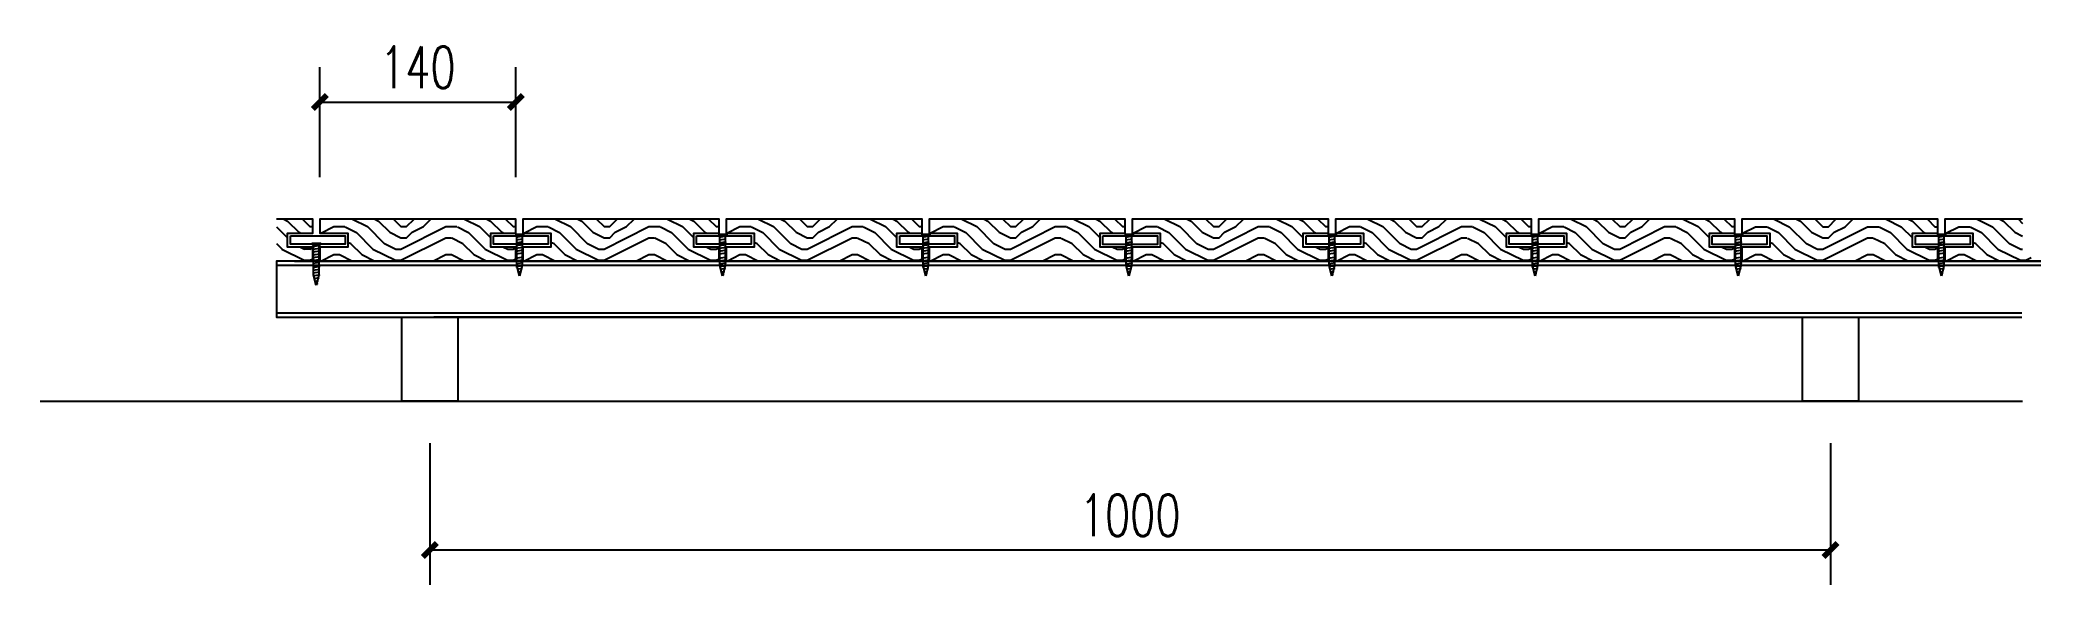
# Model space of a CAD drawing. Header units: millimetres. Extents: x -1822632 to -1305911, y 1206448 to 1536160.
# Drawn here: x -1740959 to -1739530, y 1219919 to 1220309 of the extents above; entities that cross this region are included whole.
import ezdxf

# ---------------------------------------------------------------- set-up
doc = ezdxf.new("R2010")
doc.units = ezdxf.units.MM
doc.header["$LTSCALE"] = 1000
doc.layers.get('0').update_dxf_attribs({"linetype": 'CONTINUOUS'})
doc.layers.get('DEFPOINTS').update_dxf_attribs({"linetype": 'CONTINUOUS'})
for name, color, linetype in [('PUB_DIM', 3, 'CONTINUOUS'), ('塑木板', 32, 'CONTINUOUS'), ('钢架', 90, 'CONTINUOUS')]:
    doc.layers.add(name, color=color, linetype=linetype)
doc.styles.add('_TCH_DIM_T3', font='SIMPLEX', dxfattribs={"width": 0.705882, "bigfont": 'GBCBIG'})
doc.dimstyles.new('_T&10', dxfattribs={"dimtxt": 29.75, "dimasz": 10, "dimexe": 25, "dimexo": 30, "dimgap": 10, "dimtad": 1, "dimdec": 0, "dimzin": 0, "dimdsep": 46, "dimtxsty": '_TCH_DIM_T3', "dimblk": 'ARCHTICK', "dimcen": 0.09, "dimclrt": 7, "dimazin": 2, "dimtfac": 1, "dimtdec": 0, "dimtix": 1, "dimtmove": 2, "dimatfit": 3, "dimfxl": 1, "dimtolj": 1, "dimtzin": 0, "dimarcsym": 0})

msp = doc.modelspace()

# ---------------------------------------------------------------- blocks, each defined once
blk = doc.blocks.new('*U74')
at = {"color": 5}
for p, q in [((2.5, -1.4), (-2.5, -2.2)), ((2.5, -1.4), (-2.5, -2.2)), ((2.5, -3.4), (-2.5, -4.2)), ((2.5, -3.4), (-2.5, -4.2)), ((2.5, -5.4), (-2.5, -6.2)), ((2.5, -5.4), (-2.5, -6.2)), ((2.5, -7.4), (-2.5, -8.2)), ((2.5, -7.4), (-2.5, -8.2)), ((2.5, -9.4), (-2.5, -10.2)), ((2.5, -9.4), (-2.5, -10.2)), ((2.5, -9.4), (-2.5, -10.2)), ((2.5, -9.4), (-2.5, -10.2)), ((2.5, -11.4), (-2.5, -12.2)), ((2.5, -11.4), (-2.5, -12.2)), ((2.5, -11.4), (-2.5, -12.2)), ((2.5, -11.4), (-2.5, -12.2)), ((2.5, -13.4), (-2.5, -14.2)), ((2.5, -13.4), (-2.5, -14.2)), ((-1.9, -22.5), (-1.9, -1)), ((-1.9, -1), (1.8, -1)), ((1.8, -1), (1.8, -22.5)), ((2.5, -16.4), (-2.5, -17.2)), ((2.5, -16.4), (-2.5, -17.2)), ((2.5, -18.4), (-2.5, -19.2)), ((2.5, -18.4), (-2.5, -19.2)), ((2.5, -18.4), (-2.5, -19.2)), ((2.5, -18.4), (-2.5, -19.2)), ((2.5, -20.4), (-2.5, -21.2)), ((2.5, -20.4), (-2.5, -21.2)), ((2.5, -20.4), (-2.5, -21.2)), ((2.5, -20.4), (-2.5, -21.2)), ((2.5, -22.4), (-2.5, -23.2)), ((2.5, -22.4), (-2.5, -23.2)), ((2.5, -22.4), (-2.5, -23.2)), ((0, -30), (-1.9, -22.5)), ((2, -24.5), (-1.9, -25.1)), ((1.5, -26.6), (-1.4, -27)), ((1.8, -22.5), (0, -30)), ((1, -28.6), (-0.9, -29))]:
    blk.add_line(p, q, dxfattribs=at)
blk.add_lwpolyline([(-3.2, 0), (-2.2, -1), (2.2, -1), (3.2, 0)], close=True, dxfattribs=at)
blk = doc.blocks.new('_ARCHTICK')
at = {"color": 0, "linetype": 'ByBlock', "const_width": 0.4}
blk.add_lwpolyline([(-0.5, -0.5), (0.5, 0.5)], dxfattribs=at)
blk = doc.blocks.new('*D76')
at = {"layer": 'DEFPOINTS', "color": 0, "transparency": 16777216}
for p in [(-1740680.8, 1220050.7), (-1739680.8, 1220050.7), (-1739680.8, 1219944.3)]:
    blk.add_point(p, dxfattribs=at)
at = {"layer": 'PUB_DIM', "color": 0, "lineweight": -2, "transparency": 16777216}
for p, q in [((-1740680.8, 1220020.7), (-1740680.8, 1219919.3)), ((-1739680.8, 1220020.7), (-1739680.8, 1219919.3)), ((-1740680.8, 1219944.3), (-1739680.8, 1219944.3))]:
    blk.add_line(p, q, dxfattribs=at)
at = {"layer": 'PUB_DIM', "color": 0, "lineweight": -2, "transparency": 16777216, "xscale": 10, "yscale": 10, "zscale": 10, "rotation": 180}
blk.add_blockref('_ARCHTICK', (-1740680.8, 1219944.3), dxfattribs=at)
at = {"layer": 'PUB_DIM', "color": 0, "lineweight": -2, "transparency": 16777216, "xscale": 10, "yscale": 10, "zscale": 10}
blk.add_blockref('_ARCHTICK', (-1739680.8, 1219944.3), dxfattribs=at)
at = {"layer": 'PUB_DIM', "color": 7, "transparency": 16777216, "insert": (-1740180.8, 1219969.1), "char_height": 29.75, "attachment_point": 5, "style": '_TCH_DIM_T3'}
blk.add_mtext('\\A1;1000', dxfattribs=at)
blk = doc.blocks.new('*D75')
at = {"layer": 'DEFPOINTS', "color": 0, "transparency": 16777216}
for p in [(-1740619.4, 1220264.5), (-1740759.4, 1220180.8), (-1740619.4, 1220180.8)]:
    blk.add_point(p, dxfattribs=at)
at = {"layer": 'PUB_DIM', "color": 0, "lineweight": -2, "transparency": 16777216}
for p, q in [((-1740759.4, 1220210.8), (-1740759.4, 1220289.5)), ((-1740619.4, 1220210.8), (-1740619.4, 1220289.5)), ((-1740759.4, 1220264.5), (-1740619.4, 1220264.5))]:
    blk.add_line(p, q, dxfattribs=at)
at = {"layer": 'PUB_DIM', "color": 0, "lineweight": -2, "transparency": 16777216, "xscale": 10, "yscale": 10, "zscale": 10, "rotation": 180}
blk.add_blockref('_ARCHTICK', (-1740759.4, 1220264.5), dxfattribs=at)
at = {"layer": 'PUB_DIM', "color": 0, "lineweight": -2, "transparency": 16777216, "xscale": 10, "yscale": 10, "zscale": 10}
blk.add_blockref('_ARCHTICK', (-1740619.4, 1220264.5), dxfattribs=at)
at = {"layer": 'PUB_DIM', "color": 7, "transparency": 16777216, "insert": (-1740689.4, 1220289.4), "char_height": 29.75, "attachment_point": 5, "style": '_TCH_DIM_T3'}
blk.add_mtext('\\A1;140', dxfattribs=at)

# ---------------------------------------------------------------- dimensions: what is measured, and where the dimension line sits
at = {"layer": 'PUB_DIM', "color": 2}
for base, p1, p2, picture, middle in [((-1740619.367, 1220264.476), (-1740759.403, 1220180.814), (-1740619.367, 1220180.809), '*D75', (-1740689.385, 1220289.351)), ((-1739680.774, 1219944.259), (-1740680.774, 1220050.722), (-1739680.774, 1220050.722), '*D76', (-1740180.774, 1219969.134))]:
    dim = msp.add_linear_dim(base=base, p1=p1, p2=p2, dimstyle='_T&10', dxfattribs=at)
    dim.commit()
    dim.dimension.update_dxf_attribs({"geometry": picture, "text_midpoint": middle})

# ---------------------------------------------------------------- hatches: boundary and pattern name
at = {"layer": '塑木板'}
h = msp.add_hatch(dxfattribs=at)
h.set_pattern_fill('木纹01', color=256, scale=20)
h.set_pattern_definition([(0, (-1811566.55, 1140287.4), (80, 80), [4, -76]), (0, (-1811622.55, 1140295.4), (80, 80), [8, -72]), (0, (-1811570.55, 1140299.4), (80, 80), [4, -76]), (0, (-1811618.55, 1140307.4), (80, 80), [4, -76]), (0, (-1811570.55, 1140311.4), (80, 80), [4, -76]), (0, (-1811614.55, 1140315.4), (80, 80), [4, -76]), (0, (-1811570.55, 1140319.4), (80, 80), [4, -76]), (0, (-1811614.55, 1140327.4), (80, 80), [4, -44, 4, -28]), (0, (-1811614.55, 1140335.4), (80, 80), [8, -40, 4, -28]), (0, (-1811618.55, 1140347.4), (80, 80), [4, -12, 4, -32, 4, -24]), (0, (-1811622.55, 1140355.4), (80, 80), [4, -16, 8, -52]), (0, (-1811570.55, 1140359.4), (80, 80), [4, -76]), (0, (-1811622.55, 1140363.4), (80, 80), [4, -20, 4, -52]), (45, (-1811630.553, 1140287.4), (9e-15, 80), [11.31368, -101.823405]), (45, (-1811562.553, 1140287.4), (9e-15, 80), [22.627416, -90.50967]), (45, (-1811562.553, 1140327.4), (9e-15, 80), [5.6568, -107.480285]), (45, (-1811630.553, 1140335.4), (9e-15, 80), [16.97056, -96.166525]), (45, (-1811562.553, 1140335.4), (9e-15, 80), [28.28427, -84.85281]), (45, (-1811562.553, 1140347.4), (9e-15, 80), [16.97056, -96.166525]), (315, (-1811578.553, 1140355.4), (80, -2e-14), [5.6568, -107.480285]), (315, (-1811606.553, 1140291.4), (80, -2e-14), [11.31368, -101.823405]), (315, (-1811602.553, 1140323.4), (80, -2e-14), [11.31368, -101.823405]), (315, (-1811578.553, 1140307.4), (80, -2e-14), [11.31368, -101.823405]), (315, (-1811582.553, 1140339.4), (80, -2e-14), [11.31368, -101.823405]), (315, (-1811578.553, 1140347.4), (80, -2e-14), [16.97056, -96.166525]), (315, (-1811598.553, 1140299.4), (80, -2e-14), [16.97056, -96.166525]), (315, (-1811586.553, 1140303.4), (80, -2e-14), [16.97056, -96.166525]), (315, (-1811598.553, 1140331.4), (80, -2e-14), [16.97056, -96.166525]), (315, (-1811590.553, 1140335.4), (80, -2e-14), [16.97056, -96.166525]), (26.56505, (-1811626.553, 1140303.4), (80, 3e-08), [8.94427, -169.941166]), (26.56505, (-1811566.553, 1140299.4), (80, 3e-08), [35.77709, -143.10835]), (26.56505, (-1811566.553, 1140311.4), (80, 3e-08), [35.77709, -143.10835]), (26.56505, (-1811566.553, 1140319.4), (80, 3e-08), [35.77712, -53.6, 17.8888, -71.619518]), (26.56505, (-1811558.553, 1140331.4), (80, 3e-08), [8.94427, -169.941166]), (26.56505, (-1811630.553, 1140359.4), (80, 3e-08), [8.94427, -169.941166]), (26.56505, (-1811566.553, 1140359.4), (80, 3e-08), [17.888544, -160.996894]), (333.43495, (-1811586.553, 1140287.4), (80, -3e-08), [17.888544, -160.996894]), (333.43495, (-1811614.553, 1140307.4), (80, -3e-08), [17.888544, -160.996894]), (333.43495, (-1811614.553, 1140295.4), (80, -3e-08), [8.94427, -169.940894]), (333.43495, (-1811610.553, 1140315.4), (80, -3e-08), [26.832816, -152.05262]), (333.43495, (-1811594.553, 1140315.4), (80, -3e-08), [17.888544, -160.996894]), (333.43495, (-1811586.553, 1140319.4), (80, -3e-08), [17.888544, -160.996894]), (333.43495, (-1811610.553, 1140327.4), (80, -3e-08), [8.94427, -169.940894]), (333.43495, (-1811606.553, 1140335.4), (80, -3e-08), [8.94427, -169.940894]), (333.43495, (-1811574.553, 1140351.4), (80, -3e-08), [8.94427, -169.940894]), (333.43495, (-1811578.553, 1140323.4), (80, -3e-08), [8.94427, -169.940894]), (333.43495, (-1811614.553, 1140347.4), (80, -3e-08), [26.832816, -152.05262]), (333.43495, (-1811618.553, 1140355.4), (80, -3e-08), [17.888544, -160.996894]), (333.43495, (-1811574.553, 1140331.4), (80, -3e-08), [8.944, -80.496, 8.944, -80.501438]), (333.43495, (-1811598.553, 1140347.4), (80, -3e-08), [17.888544, -160.996894]), (333.43495, (-1811594.553, 1140355.4), (80, -3e-08), [17.888544, -160.996894]), (333.43495, (-1811618.553, 1140363.4), (80, -3e-08), [17.888544, -160.996894]), (333.43495, (-1811594.553, 1140363.4), (80, -3e-08), [17.888544, -160.996894])])
h.paths.add_polyline_path([(-1740782.404, 1220160.813), (-1740782.404, 1220170.813), (-1740764.404, 1220170.813), (-1740764.403, 1220180.813), (-1740790.337, 1220180.814), (-1740790.337, 1220155.491), (-1740777.486, 1220150.813), (-1740764.403, 1220150.813), (-1740764.404, 1220160.813)])
h = msp.add_hatch(dxfattribs=at)
h.set_pattern_fill('木纹01', color=256, scale=20)
h.set_pattern_definition([(0, (-1811421.52, 1140287.39), (80, 80), [4, -76]), (0, (-1811477.52, 1140295.39), (80, 80), [8, -72]), (0, (-1811425.52, 1140299.39), (80, 80), [4, -76]), (0, (-1811473.52, 1140307.39), (80, 80), [4, -76]), (0, (-1811425.52, 1140311.39), (80, 80), [4, -76]), (0, (-1811469.52, 1140315.39), (80, 80), [4, -76]), (0, (-1811425.52, 1140319.39), (80, 80), [4, -76]), (0, (-1811469.52, 1140327.39), (80, 80), [4, -44, 4, -28]), (0, (-1811469.52, 1140335.39), (80, 80), [8, -40, 4, -28]), (0, (-1811473.52, 1140347.39), (80, 80), [4, -12, 4, -32, 4, -24]), (0, (-1811477.52, 1140355.39), (80, 80), [4, -16, 8, -52]), (0, (-1811425.52, 1140359.39), (80, 80), [4, -76]), (0, (-1811477.52, 1140363.39), (80, 80), [4, -20, 4, -52]), (45, (-1811485.517, 1140287.39), (9e-15, 80), [11.31368, -101.823405]), (45, (-1811417.517, 1140287.39), (9e-15, 80), [22.627416, -90.50967]), (45, (-1811417.517, 1140327.39), (9e-15, 80), [5.6568, -107.480285]), (45, (-1811485.517, 1140335.39), (9e-15, 80), [16.97056, -96.166525]), (45, (-1811417.517, 1140335.39), (9e-15, 80), [28.28427, -84.85281]), (45, (-1811417.517, 1140347.39), (9e-15, 80), [16.97056, -96.166525]), (315, (-1811433.517, 1140355.39), (80, -2e-14), [5.6568, -107.480285]), (315, (-1811461.517, 1140291.39), (80, -2e-14), [11.31368, -101.823405]), (315, (-1811457.517, 1140323.39), (80, -2e-14), [11.31368, -101.823405]), (315, (-1811433.517, 1140307.39), (80, -2e-14), [11.31368, -101.823405]), (315, (-1811437.517, 1140339.39), (80, -2e-14), [11.31368, -101.823405]), (315, (-1811433.517, 1140347.39), (80, -2e-14), [16.97056, -96.166525]), (315, (-1811453.517, 1140299.39), (80, -2e-14), [16.97056, -96.166525]), (315, (-1811441.517, 1140303.39), (80, -2e-14), [16.97056, -96.166525]), (315, (-1811453.517, 1140331.39), (80, -2e-14), [16.97056, -96.166525]), (315, (-1811445.517, 1140335.39), (80, -2e-14), [16.97056, -96.166525]), (26.56505, (-1811481.517, 1140303.39), (80, 3e-08), [8.94427, -169.941166]), (26.56505, (-1811421.517, 1140299.39), (80, 3e-08), [35.77709, -143.10835]), (26.56505, (-1811421.517, 1140311.39), (80, 3e-08), [35.77709, -143.10835]), (26.56505, (-1811421.517, 1140319.39), (80, 3e-08), [35.77712, -53.6, 17.8888, -71.619518]), (26.56505, (-1811413.517, 1140331.39), (80, 3e-08), [8.94427, -169.941166]), (26.56505, (-1811485.517, 1140359.39), (80, 3e-08), [8.94427, -169.941166]), (26.56505, (-1811421.517, 1140359.39), (80, 3e-08), [17.888544, -160.996894]), (333.43495, (-1811441.517, 1140287.39), (80, -3e-08), [17.888544, -160.996894]), (333.43495, (-1811469.517, 1140307.39), (80, -3e-08), [17.888544, -160.996894]), (333.43495, (-1811469.517, 1140295.39), (80, -3e-08), [8.94427, -169.940894]), (333.43495, (-1811465.517, 1140315.39), (80, -3e-08), [26.832816, -152.05262]), (333.43495, (-1811449.517, 1140315.39), (80, -3e-08), [17.888544, -160.996894]), (333.43495, (-1811441.517, 1140319.39), (80, -3e-08), [17.888544, -160.996894]), (333.43495, (-1811465.517, 1140327.39), (80, -3e-08), [8.94427, -169.940894]), (333.43495, (-1811461.517, 1140335.39), (80, -3e-08), [8.94427, -169.940894]), (333.43495, (-1811429.517, 1140351.39), (80, -3e-08), [8.94427, -169.940894]), (333.43495, (-1811433.517, 1140323.39), (80, -3e-08), [8.94427, -169.940894]), (333.43495, (-1811469.517, 1140347.39), (80, -3e-08), [26.832816, -152.05262]), (333.43495, (-1811473.517, 1140355.39), (80, -3e-08), [17.888544, -160.996894]), (333.43495, (-1811429.517, 1140331.39), (80, -3e-08), [8.944, -80.496, 8.944, -80.501438]), (333.43495, (-1811453.517, 1140347.39), (80, -3e-08), [17.888544, -160.996894]), (333.43495, (-1811449.517, 1140355.39), (80, -3e-08), [17.888544, -160.996894]), (333.43495, (-1811473.517, 1140363.39), (80, -3e-08), [17.888544, -160.996894]), (333.43495, (-1811449.517, 1140363.39), (80, -3e-08), [17.888544, -160.996894])])
h.paths.add_polyline_path([(-1740759.403, 1220150.809), (-1740619.367, 1220150.803), (-1740619.367, 1220160.803), (-1740637.367, 1220160.803), (-1740637.367, 1220170.803), (-1740619.367, 1220170.803), (-1740619.367, 1220180.803), (-1740759.403, 1220180.809), (-1740759.403, 1220170.803), (-1740739.403, 1220170.803), (-1740739.403, 1220160.803), (-1740759.403, 1220160.803)])
h = msp.add_hatch(dxfattribs=at)
h.set_pattern_fill('木纹01', color=256, scale=20)
h.set_pattern_definition([(0, (-1811276.48, 1140287.39), (80, 80), [4, -76]), (0, (-1811332.48, 1140295.39), (80, 80), [8, -72]), (0, (-1811280.48, 1140299.39), (80, 80), [4, -76]), (0, (-1811328.48, 1140307.39), (80, 80), [4, -76]), (0, (-1811280.48, 1140311.39), (80, 80), [4, -76]), (0, (-1811324.48, 1140315.39), (80, 80), [4, -76]), (0, (-1811280.48, 1140319.39), (80, 80), [4, -76]), (0, (-1811324.48, 1140327.39), (80, 80), [4, -44, 4, -28]), (0, (-1811324.48, 1140335.39), (80, 80), [8, -40, 4, -28]), (0, (-1811328.48, 1140347.39), (80, 80), [4, -12, 4, -32, 4, -24]), (0, (-1811332.48, 1140355.39), (80, 80), [4, -16, 8, -52]), (0, (-1811280.48, 1140359.39), (80, 80), [4, -76]), (0, (-1811332.48, 1140363.39), (80, 80), [4, -20, 4, -52]), (45, (-1811340.48, 1140287.39), (9e-15, 80), [11.31368, -101.823405]), (45, (-1811272.48, 1140287.39), (9e-15, 80), [22.627416, -90.50967]), (45, (-1811272.48, 1140327.39), (9e-15, 80), [5.6568, -107.480285]), (45, (-1811340.48, 1140335.39), (9e-15, 80), [16.97056, -96.166525]), (45, (-1811272.48, 1140335.39), (9e-15, 80), [28.28427, -84.85281]), (45, (-1811272.48, 1140347.39), (9e-15, 80), [16.97056, -96.166525]), (315, (-1811288.48, 1140355.39), (80, -2e-14), [5.6568, -107.480285]), (315, (-1811316.48, 1140291.39), (80, -2e-14), [11.31368, -101.823405]), (315, (-1811312.48, 1140323.39), (80, -2e-14), [11.31368, -101.823405]), (315, (-1811288.48, 1140307.39), (80, -2e-14), [11.31368, -101.823405]), (315, (-1811292.48, 1140339.39), (80, -2e-14), [11.31368, -101.823405]), (315, (-1811288.48, 1140347.39), (80, -2e-14), [16.97056, -96.166525]), (315, (-1811308.48, 1140299.39), (80, -2e-14), [16.97056, -96.166525]), (315, (-1811296.48, 1140303.39), (80, -2e-14), [16.97056, -96.166525]), (315, (-1811308.48, 1140331.39), (80, -2e-14), [16.97056, -96.166525]), (315, (-1811300.48, 1140335.39), (80, -2e-14), [16.97056, -96.166525]), (26.56505, (-1811336.48, 1140303.39), (80, 3e-08), [8.94427, -169.941166]), (26.56505, (-1811276.48, 1140299.39), (80, 3e-08), [35.77709, -143.10835]), (26.56505, (-1811276.48, 1140311.39), (80, 3e-08), [35.77709, -143.10835]), (26.56505, (-1811276.48, 1140319.39), (80, 3e-08), [35.77712, -53.6, 17.8888, -71.619518]), (26.56505, (-1811268.48, 1140331.39), (80, 3e-08), [8.94427, -169.941166]), (26.56505, (-1811340.48, 1140359.39), (80, 3e-08), [8.94427, -169.941166]), (26.56505, (-1811276.48, 1140359.39), (80, 3e-08), [17.888544, -160.996894]), (333.43495, (-1811296.48, 1140287.39), (80, -3e-08), [17.888544, -160.996894]), (333.43495, (-1811324.48, 1140307.39), (80, -3e-08), [17.888544, -160.996894]), (333.43495, (-1811324.48, 1140295.39), (80, -3e-08), [8.94427, -169.940894]), (333.43495, (-1811320.48, 1140315.39), (80, -3e-08), [26.832816, -152.05262]), (333.43495, (-1811304.48, 1140315.39), (80, -3e-08), [17.888544, -160.996894]), (333.43495, (-1811296.48, 1140319.39), (80, -3e-08), [17.888544, -160.996894]), (333.43495, (-1811320.48, 1140327.39), (80, -3e-08), [8.94427, -169.940894]), (333.43495, (-1811316.48, 1140335.39), (80, -3e-08), [8.94427, -169.940894]), (333.43495, (-1811284.48, 1140351.39), (80, -3e-08), [8.94427, -169.940894]), (333.43495, (-1811288.48, 1140323.39), (80, -3e-08), [8.94427, -169.940894]), (333.43495, (-1811324.48, 1140347.39), (80, -3e-08), [26.832816, -152.05262]), (333.43495, (-1811328.48, 1140355.39), (80, -3e-08), [17.888544, -160.996894]), (333.43495, (-1811284.48, 1140331.39), (80, -3e-08), [8.944, -80.496, 8.944, -80.501438]), (333.43495, (-1811308.48, 1140347.39), (80, -3e-08), [17.888544, -160.996894]), (333.43495, (-1811304.48, 1140355.39), (80, -3e-08), [17.888544, -160.996894]), (333.43495, (-1811328.48, 1140363.39), (80, -3e-08), [17.888544, -160.996894]), (333.43495, (-1811304.48, 1140363.39), (80, -3e-08), [17.888544, -160.996894])])
h.paths.add_polyline_path([(-1740614.367, 1220150.809), (-1740474.33, 1220150.803), (-1740474.331, 1220160.803), (-1740492.331, 1220160.803), (-1740492.331, 1220170.803), (-1740474.331, 1220170.803), (-1740474.33, 1220180.803), (-1740614.367, 1220180.809), (-1740614.367, 1220170.803), (-1740594.367, 1220170.803), (-1740594.367, 1220160.803), (-1740614.367, 1220160.803)])
h = msp.add_hatch(dxfattribs=at)
h.set_pattern_fill('木纹01', color=256, scale=20)
h.set_pattern_definition([(0, (-1811131.44, 1140287.385), (80, 80), [4, -76]), (0, (-1811187.44, 1140295.385), (80, 80), [8, -72]), (0, (-1811135.44, 1140299.385), (80, 80), [4, -76]), (0, (-1811183.44, 1140307.385), (80, 80), [4, -76]), (0, (-1811135.44, 1140311.385), (80, 80), [4, -76]), (0, (-1811179.44, 1140315.385), (80, 80), [4, -76]), (0, (-1811135.44, 1140319.385), (80, 80), [4, -76]), (0, (-1811179.44, 1140327.385), (80, 80), [4, -44, 4, -28]), (0, (-1811179.44, 1140335.385), (80, 80), [8, -40, 4, -28]), (0, (-1811183.44, 1140347.385), (80, 80), [4, -12, 4, -32, 4, -24]), (0, (-1811187.44, 1140355.385), (80, 80), [4, -16, 8, -52]), (0, (-1811135.44, 1140359.385), (80, 80), [4, -76]), (0, (-1811187.44, 1140363.385), (80, 80), [4, -20, 4, -52]), (45, (-1811195.444, 1140287.385), (9e-15, 80), [11.31368, -101.823405]), (45, (-1811127.444, 1140287.385), (9e-15, 80), [22.627416, -90.50967]), (45, (-1811127.444, 1140327.385), (9e-15, 80), [5.6568, -107.480285]), (45, (-1811195.444, 1140335.385), (9e-15, 80), [16.97056, -96.166525]), (45, (-1811127.444, 1140335.385), (9e-15, 80), [28.28427, -84.85281]), (45, (-1811127.444, 1140347.385), (9e-15, 80), [16.97056, -96.166525]), (315, (-1811143.444, 1140355.385), (80, -2e-14), [5.6568, -107.480285]), (315, (-1811171.444, 1140291.385), (80, -2e-14), [11.31368, -101.823405]), (315, (-1811167.444, 1140323.385), (80, -2e-14), [11.31368, -101.823405]), (315, (-1811143.444, 1140307.385), (80, -2e-14), [11.31368, -101.823405]), (315, (-1811147.444, 1140339.385), (80, -2e-14), [11.31368, -101.823405]), (315, (-1811143.444, 1140347.385), (80, -2e-14), [16.97056, -96.166525]), (315, (-1811163.444, 1140299.385), (80, -2e-14), [16.97056, -96.166525]), (315, (-1811151.444, 1140303.385), (80, -2e-14), [16.97056, -96.166525]), (315, (-1811163.444, 1140331.385), (80, -2e-14), [16.97056, -96.166525]), (315, (-1811155.444, 1140335.385), (80, -2e-14), [16.97056, -96.166525]), (26.56505, (-1811191.444, 1140303.385), (80, 3e-08), [8.94427, -169.941166]), (26.56505, (-1811131.444, 1140299.385), (80, 3e-08), [35.77709, -143.10835]), (26.56505, (-1811131.444, 1140311.385), (80, 3e-08), [35.77709, -143.10835]), (26.56505, (-1811131.444, 1140319.385), (80, 3e-08), [35.77712, -53.6, 17.8888, -71.619518]), (26.56505, (-1811123.444, 1140331.385), (80, 3e-08), [8.94427, -169.941166]), (26.56505, (-1811195.444, 1140359.385), (80, 3e-08), [8.94427, -169.941166]), (26.56505, (-1811131.444, 1140359.385), (80, 3e-08), [17.888544, -160.996894]), (333.43495, (-1811151.444, 1140287.385), (80, -3e-08), [17.888544, -160.996894]), (333.43495, (-1811179.444, 1140307.385), (80, -3e-08), [17.888544, -160.996894]), (333.43495, (-1811179.444, 1140295.385), (80, -3e-08), [8.94427, -169.940894]), (333.43495, (-1811175.444, 1140315.385), (80, -3e-08), [26.832816, -152.05262]), (333.43495, (-1811159.444, 1140315.385), (80, -3e-08), [17.888544, -160.996894]), (333.43495, (-1811151.444, 1140319.385), (80, -3e-08), [17.888544, -160.996894]), (333.43495, (-1811175.444, 1140327.385), (80, -3e-08), [8.94427, -169.940894]), (333.43495, (-1811171.444, 1140335.385), (80, -3e-08), [8.94427, -169.940894]), (333.43495, (-1811139.444, 1140351.385), (80, -3e-08), [8.94427, -169.940894]), (333.43495, (-1811143.444, 1140323.385), (80, -3e-08), [8.94427, -169.940894]), (333.43495, (-1811179.444, 1140347.385), (80, -3e-08), [26.832816, -152.05262]), (333.43495, (-1811183.444, 1140355.385), (80, -3e-08), [17.888544, -160.996894]), (333.43495, (-1811139.444, 1140331.385), (80, -3e-08), [8.944, -80.496, 8.944, -80.501438]), (333.43495, (-1811163.444, 1140347.385), (80, -3e-08), [17.888544, -160.996894]), (333.43495, (-1811159.444, 1140355.385), (80, -3e-08), [17.888544, -160.996894]), (333.43495, (-1811183.444, 1140363.385), (80, -3e-08), [17.888544, -160.996894]), (333.43495, (-1811159.444, 1140363.385), (80, -3e-08), [17.888544, -160.996894])])
h.paths.add_polyline_path([(-1740469.33, 1220150.804), (-1740329.294, 1220150.798), (-1740329.294, 1220160.798), (-1740347.294, 1220160.798), (-1740347.294, 1220170.798), (-1740329.294, 1220170.798), (-1740329.294, 1220180.798), (-1740469.33, 1220180.804), (-1740469.33, 1220170.798), (-1740449.33, 1220170.798), (-1740449.33, 1220160.798), (-1740469.33, 1220160.798)])
h = msp.add_hatch(dxfattribs=at)
h.set_pattern_fill('木纹01', color=256, scale=20)
h.set_pattern_definition([(0, (-1810986.41, 1140287.38), (80, 80), [4, -76]), (0, (-1811042.41, 1140295.38), (80, 80), [8, -72]), (0, (-1810990.41, 1140299.38), (80, 80), [4, -76]), (0, (-1811038.41, 1140307.38), (80, 80), [4, -76]), (0, (-1810990.41, 1140311.38), (80, 80), [4, -76]), (0, (-1811034.41, 1140315.38), (80, 80), [4, -76]), (0, (-1810990.41, 1140319.38), (80, 80), [4, -76]), (0, (-1811034.41, 1140327.38), (80, 80), [4, -44, 4, -28]), (0, (-1811034.41, 1140335.38), (80, 80), [8, -40, 4, -28]), (0, (-1811038.41, 1140347.38), (80, 80), [4, -12, 4, -32, 4, -24]), (0, (-1811042.41, 1140355.38), (80, 80), [4, -16, 8, -52]), (0, (-1810990.41, 1140359.38), (80, 80), [4, -76]), (0, (-1811042.41, 1140363.38), (80, 80), [4, -20, 4, -52]), (45, (-1811050.41, 1140287.38), (9e-15, 80), [11.31368, -101.823405]), (45, (-1810982.41, 1140287.38), (9e-15, 80), [22.627416, -90.50967]), (45, (-1810982.41, 1140327.38), (9e-15, 80), [5.6568, -107.480285]), (45, (-1811050.41, 1140335.38), (9e-15, 80), [16.97056, -96.166525]), (45, (-1810982.41, 1140335.38), (9e-15, 80), [28.28427, -84.85281]), (45, (-1810982.41, 1140347.38), (9e-15, 80), [16.97056, -96.166525]), (315, (-1810998.41, 1140355.38), (80, -2e-14), [5.6568, -107.480285]), (315, (-1811026.41, 1140291.38), (80, -2e-14), [11.31368, -101.823405]), (315, (-1811022.41, 1140323.38), (80, -2e-14), [11.31368, -101.823405]), (315, (-1810998.41, 1140307.38), (80, -2e-14), [11.31368, -101.823405]), (315, (-1811002.41, 1140339.38), (80, -2e-14), [11.31368, -101.823405]), (315, (-1810998.41, 1140347.38), (80, -2e-14), [16.97056, -96.166525]), (315, (-1811018.41, 1140299.38), (80, -2e-14), [16.97056, -96.166525]), (315, (-1811006.41, 1140303.38), (80, -2e-14), [16.97056, -96.166525]), (315, (-1811018.41, 1140331.38), (80, -2e-14), [16.97056, -96.166525]), (315, (-1811010.41, 1140335.38), (80, -2e-14), [16.97056, -96.166525]), (26.56505, (-1811046.407, 1140303.38), (80, 3e-08), [8.94427, -169.941166]), (26.56505, (-1810986.407, 1140299.38), (80, 3e-08), [35.77709, -143.10835]), (26.56505, (-1810986.407, 1140311.38), (80, 3e-08), [35.77709, -143.10835]), (26.56505, (-1810986.407, 1140319.38), (80, 3e-08), [35.77712, -53.6, 17.8888, -71.619518]), (26.56505, (-1810978.407, 1140331.38), (80, 3e-08), [8.94427, -169.941166]), (26.56505, (-1811050.407, 1140359.38), (80, 3e-08), [8.94427, -169.941166]), (26.56505, (-1810986.407, 1140359.38), (80, 3e-08), [17.888544, -160.996894]), (333.43495, (-1811006.407, 1140287.38), (80, -3e-08), [17.888544, -160.996894]), (333.43495, (-1811034.407, 1140307.38), (80, -3e-08), [17.888544, -160.996894]), (333.43495, (-1811034.407, 1140295.38), (80, -3e-08), [8.94427, -169.940894]), (333.43495, (-1811030.407, 1140315.38), (80, -3e-08), [26.832816, -152.05262]), (333.43495, (-1811014.407, 1140315.38), (80, -3e-08), [17.888544, -160.996894]), (333.43495, (-1811006.407, 1140319.38), (80, -3e-08), [17.888544, -160.996894]), (333.43495, (-1811030.407, 1140327.38), (80, -3e-08), [8.94427, -169.940894]), (333.43495, (-1811026.407, 1140335.38), (80, -3e-08), [8.94427, -169.940894]), (333.43495, (-1810994.407, 1140351.38), (80, -3e-08), [8.94427, -169.940894]), (333.43495, (-1810998.407, 1140323.38), (80, -3e-08), [8.94427, -169.940894]), (333.43495, (-1811034.407, 1140347.38), (80, -3e-08), [26.832816, -152.05262]), (333.43495, (-1811038.407, 1140355.38), (80, -3e-08), [17.888544, -160.996894]), (333.43495, (-1810994.407, 1140331.38), (80, -3e-08), [8.944, -80.496, 8.944, -80.501438]), (333.43495, (-1811018.407, 1140347.38), (80, -3e-08), [17.888544, -160.996894]), (333.43495, (-1811014.407, 1140355.38), (80, -3e-08), [17.888544, -160.996894]), (333.43495, (-1811038.407, 1140363.38), (80, -3e-08), [17.888544, -160.996894]), (333.43495, (-1811014.407, 1140363.38), (80, -3e-08), [17.888544, -160.996894])])
h.paths.add_polyline_path([(-1740324.294, 1220150.799), (-1740184.257, 1220150.793), (-1740184.257, 1220160.793), (-1740202.257, 1220160.793), (-1740202.257, 1220170.793), (-1740184.257, 1220170.793), (-1740184.257, 1220180.793), (-1740324.294, 1220180.799), (-1740324.294, 1220170.793), (-1740304.294, 1220170.793), (-1740304.294, 1220160.793), (-1740324.294, 1220160.793)])
h = msp.add_hatch(dxfattribs=at)
h.set_pattern_fill('木纹01', color=256, scale=20)
h.set_pattern_definition([(0, (-1810841.37, 1140287.39), (80, 80), [4, -76]), (0, (-1810897.37, 1140295.39), (80, 80), [8, -72]), (0, (-1810845.37, 1140299.39), (80, 80), [4, -76]), (0, (-1810893.37, 1140307.39), (80, 80), [4, -76]), (0, (-1810845.37, 1140311.39), (80, 80), [4, -76]), (0, (-1810889.37, 1140315.39), (80, 80), [4, -76]), (0, (-1810845.37, 1140319.39), (80, 80), [4, -76]), (0, (-1810889.37, 1140327.39), (80, 80), [4, -44, 4, -28]), (0, (-1810889.37, 1140335.39), (80, 80), [8, -40, 4, -28]), (0, (-1810893.37, 1140347.39), (80, 80), [4, -12, 4, -32, 4, -24]), (0, (-1810897.37, 1140355.39), (80, 80), [4, -16, 8, -52]), (0, (-1810845.37, 1140359.39), (80, 80), [4, -76]), (0, (-1810897.37, 1140363.39), (80, 80), [4, -20, 4, -52]), (45, (-1810905.37, 1140287.39), (9e-15, 80), [11.31368, -101.823405]), (45, (-1810837.37, 1140287.39), (9e-15, 80), [22.627416, -90.50967]), (45, (-1810837.37, 1140327.39), (9e-15, 80), [5.6568, -107.480285]), (45, (-1810905.37, 1140335.39), (9e-15, 80), [16.97056, -96.166525]), (45, (-1810837.37, 1140335.39), (9e-15, 80), [28.28427, -84.85281]), (45, (-1810837.37, 1140347.39), (9e-15, 80), [16.97056, -96.166525]), (315, (-1810853.37, 1140355.39), (80, -2e-14), [5.6568, -107.480285]), (315, (-1810881.37, 1140291.39), (80, -2e-14), [11.31368, -101.823405]), (315, (-1810877.37, 1140323.39), (80, -2e-14), [11.31368, -101.823405]), (315, (-1810853.37, 1140307.39), (80, -2e-14), [11.31368, -101.823405]), (315, (-1810857.37, 1140339.39), (80, -2e-14), [11.31368, -101.823405]), (315, (-1810853.37, 1140347.39), (80, -2e-14), [16.97056, -96.166525]), (315, (-1810873.37, 1140299.39), (80, -2e-14), [16.97056, -96.166525]), (315, (-1810861.37, 1140303.39), (80, -2e-14), [16.97056, -96.166525]), (315, (-1810873.37, 1140331.39), (80, -2e-14), [16.97056, -96.166525]), (315, (-1810865.37, 1140335.39), (80, -2e-14), [16.97056, -96.166525]), (26.56505, (-1810901.37, 1140303.39), (80, 3e-08), [8.94427, -169.941166]), (26.56505, (-1810841.37, 1140299.39), (80, 3e-08), [35.77709, -143.10835]), (26.56505, (-1810841.37, 1140311.39), (80, 3e-08), [35.77709, -143.10835]), (26.56505, (-1810841.37, 1140319.39), (80, 3e-08), [35.77712, -53.6, 17.8888, -71.619518]), (26.56505, (-1810833.37, 1140331.39), (80, 3e-08), [8.94427, -169.941166]), (26.56505, (-1810905.37, 1140359.39), (80, 3e-08), [8.94427, -169.941166]), (26.56505, (-1810841.37, 1140359.39), (80, 3e-08), [17.888544, -160.996894]), (333.43495, (-1810861.37, 1140287.39), (80, -3e-08), [17.888544, -160.996894]), (333.43495, (-1810889.37, 1140307.39), (80, -3e-08), [17.888544, -160.996894]), (333.43495, (-1810889.37, 1140295.39), (80, -3e-08), [8.94427, -169.940894]), (333.43495, (-1810885.37, 1140315.39), (80, -3e-08), [26.832816, -152.05262]), (333.43495, (-1810869.37, 1140315.39), (80, -3e-08), [17.888544, -160.996894]), (333.43495, (-1810861.37, 1140319.39), (80, -3e-08), [17.888544, -160.996894]), (333.43495, (-1810885.37, 1140327.39), (80, -3e-08), [8.94427, -169.940894]), (333.43495, (-1810881.37, 1140335.39), (80, -3e-08), [8.94427, -169.940894]), (333.43495, (-1810849.37, 1140351.39), (80, -3e-08), [8.94427, -169.940894]), (333.43495, (-1810853.37, 1140323.39), (80, -3e-08), [8.94427, -169.940894]), (333.43495, (-1810889.37, 1140347.39), (80, -3e-08), [26.832816, -152.05262]), (333.43495, (-1810893.37, 1140355.39), (80, -3e-08), [17.888544, -160.996894]), (333.43495, (-1810849.37, 1140331.39), (80, -3e-08), [8.944, -80.496, 8.944, -80.501438]), (333.43495, (-1810873.37, 1140347.39), (80, -3e-08), [17.888544, -160.996894]), (333.43495, (-1810869.37, 1140355.39), (80, -3e-08), [17.888544, -160.996894]), (333.43495, (-1810893.37, 1140363.39), (80, -3e-08), [17.888544, -160.996894]), (333.43495, (-1810869.37, 1140363.39), (80, -3e-08), [17.888544, -160.996894])])
h.paths.add_polyline_path([(-1740179.257, 1220150.809), (-1740039.221, 1220150.803), (-1740039.221, 1220160.803), (-1740057.221, 1220160.803), (-1740057.221, 1220170.803), (-1740039.221, 1220170.803), (-1740039.221, 1220180.803), (-1740179.257, 1220180.809), (-1740179.257, 1220170.803), (-1740159.257, 1220170.803), (-1740159.257, 1220160.803), (-1740179.257, 1220160.803)])
h = msp.add_hatch(dxfattribs=at)
h.set_pattern_fill('木纹01', color=256, scale=20)
h.set_pattern_definition([(0, (-1810696.334, 1140287.385), (80, 80), [4, -76]), (0, (-1810752.334, 1140295.385), (80, 80), [8, -72]), (0, (-1810700.334, 1140299.385), (80, 80), [4, -76]), (0, (-1810748.334, 1140307.385), (80, 80), [4, -76]), (0, (-1810700.334, 1140311.385), (80, 80), [4, -76]), (0, (-1810744.334, 1140315.385), (80, 80), [4, -76]), (0, (-1810700.334, 1140319.385), (80, 80), [4, -76]), (0, (-1810744.334, 1140327.385), (80, 80), [4, -44, 4, -28]), (0, (-1810744.334, 1140335.385), (80, 80), [8, -40, 4, -28]), (0, (-1810748.334, 1140347.385), (80, 80), [4, -12, 4, -32, 4, -24]), (0, (-1810752.334, 1140355.385), (80, 80), [4, -16, 8, -52]), (0, (-1810700.334, 1140359.385), (80, 80), [4, -76]), (0, (-1810752.334, 1140363.385), (80, 80), [4, -20, 4, -52]), (45, (-1810760.334, 1140287.385), (9e-15, 80), [11.31368, -101.823405]), (45, (-1810692.334, 1140287.385), (9e-15, 80), [22.627416, -90.50967]), (45, (-1810692.334, 1140327.385), (9e-15, 80), [5.6568, -107.480285]), (45, (-1810760.334, 1140335.385), (9e-15, 80), [16.97056, -96.166525]), (45, (-1810692.334, 1140335.385), (9e-15, 80), [28.28427, -84.85281]), (45, (-1810692.334, 1140347.385), (9e-15, 80), [16.97056, -96.166525]), (315, (-1810708.334, 1140355.385), (80, -2e-14), [5.6568, -107.480285]), (315, (-1810736.334, 1140291.385), (80, -2e-14), [11.31368, -101.823405]), (315, (-1810732.334, 1140323.385), (80, -2e-14), [11.31368, -101.823405]), (315, (-1810708.334, 1140307.385), (80, -2e-14), [11.31368, -101.823405]), (315, (-1810712.334, 1140339.385), (80, -2e-14), [11.31368, -101.823405]), (315, (-1810708.334, 1140347.385), (80, -2e-14), [16.97056, -96.166525]), (315, (-1810728.334, 1140299.385), (80, -2e-14), [16.97056, -96.166525]), (315, (-1810716.334, 1140303.385), (80, -2e-14), [16.97056, -96.166525]), (315, (-1810728.334, 1140331.385), (80, -2e-14), [16.97056, -96.166525]), (315, (-1810720.334, 1140335.385), (80, -2e-14), [16.97056, -96.166525]), (26.56505, (-1810756.334, 1140303.385), (80, 3e-08), [8.94427, -169.941166]), (26.56505, (-1810696.334, 1140299.385), (80, 3e-08), [35.77709, -143.10835]), (26.56505, (-1810696.334, 1140311.385), (80, 3e-08), [35.77709, -143.10835]), (26.56505, (-1810696.334, 1140319.385), (80, 3e-08), [35.77712, -53.6, 17.8888, -71.619518]), (26.56505, (-1810688.334, 1140331.385), (80, 3e-08), [8.94427, -169.941166]), (26.56505, (-1810760.334, 1140359.385), (80, 3e-08), [8.94427, -169.941166]), (26.56505, (-1810696.334, 1140359.385), (80, 3e-08), [17.888544, -160.996894]), (333.43495, (-1810716.334, 1140287.385), (80, -3e-08), [17.888544, -160.996894]), (333.43495, (-1810744.334, 1140307.385), (80, -3e-08), [17.888544, -160.996894]), (333.43495, (-1810744.334, 1140295.385), (80, -3e-08), [8.94427, -169.940894]), (333.43495, (-1810740.334, 1140315.385), (80, -3e-08), [26.832816, -152.05262]), (333.43495, (-1810724.334, 1140315.385), (80, -3e-08), [17.888544, -160.996894]), (333.43495, (-1810716.334, 1140319.385), (80, -3e-08), [17.888544, -160.996894]), (333.43495, (-1810740.334, 1140327.385), (80, -3e-08), [8.94427, -169.940894]), (333.43495, (-1810736.334, 1140335.385), (80, -3e-08), [8.94427, -169.940894]), (333.43495, (-1810704.334, 1140351.385), (80, -3e-08), [8.94427, -169.940894]), (333.43495, (-1810708.334, 1140323.385), (80, -3e-08), [8.94427, -169.940894]), (333.43495, (-1810744.334, 1140347.385), (80, -3e-08), [26.832816, -152.05262]), (333.43495, (-1810748.334, 1140355.385), (80, -3e-08), [17.888544, -160.996894]), (333.43495, (-1810704.334, 1140331.385), (80, -3e-08), [8.944, -80.496, 8.944, -80.501438]), (333.43495, (-1810728.334, 1140347.385), (80, -3e-08), [17.888544, -160.996894]), (333.43495, (-1810724.334, 1140355.385), (80, -3e-08), [17.888544, -160.996894]), (333.43495, (-1810748.334, 1140363.385), (80, -3e-08), [17.888544, -160.996894]), (333.43495, (-1810724.334, 1140363.385), (80, -3e-08), [17.888544, -160.996894])])
h.paths.add_polyline_path([(-1740034.221, 1220150.804), (-1739894.184, 1220150.798), (-1739894.184, 1220160.798), (-1739912.184, 1220160.798), (-1739912.184, 1220170.798), (-1739894.184, 1220170.798), (-1739894.184, 1220180.798), (-1740034.221, 1220180.804), (-1740034.221, 1220170.798), (-1740014.221, 1220170.798), (-1740014.221, 1220160.798), (-1740034.221, 1220160.798)])
h = msp.add_hatch(dxfattribs=at)
h.set_pattern_fill('木纹01', color=256, scale=20)
h.set_pattern_definition([(0, (-1810551.3, 1140287.38), (80, 80), [4, -76]), (0, (-1810607.3, 1140295.38), (80, 80), [8, -72]), (0, (-1810555.3, 1140299.38), (80, 80), [4, -76]), (0, (-1810603.3, 1140307.38), (80, 80), [4, -76]), (0, (-1810555.3, 1140311.38), (80, 80), [4, -76]), (0, (-1810599.3, 1140315.38), (80, 80), [4, -76]), (0, (-1810555.3, 1140319.38), (80, 80), [4, -76]), (0, (-1810599.3, 1140327.38), (80, 80), [4, -44, 4, -28]), (0, (-1810599.3, 1140335.38), (80, 80), [8, -40, 4, -28]), (0, (-1810603.3, 1140347.38), (80, 80), [4, -12, 4, -32, 4, -24]), (0, (-1810607.3, 1140355.38), (80, 80), [4, -16, 8, -52]), (0, (-1810555.3, 1140359.38), (80, 80), [4, -76]), (0, (-1810607.3, 1140363.38), (80, 80), [4, -20, 4, -52]), (45, (-1810615.3, 1140287.38), (9e-15, 80), [11.31368, -101.823405]), (45, (-1810547.3, 1140287.38), (9e-15, 80), [22.627416, -90.50967]), (45, (-1810547.3, 1140327.38), (9e-15, 80), [5.6568, -107.480285]), (45, (-1810615.3, 1140335.38), (9e-15, 80), [16.97056, -96.166525]), (45, (-1810547.3, 1140335.38), (9e-15, 80), [28.28427, -84.85281]), (45, (-1810547.3, 1140347.38), (9e-15, 80), [16.97056, -96.166525]), (315, (-1810563.3, 1140355.38), (80, -2e-14), [5.6568, -107.480285]), (315, (-1810591.3, 1140291.38), (80, -2e-14), [11.31368, -101.823405]), (315, (-1810587.3, 1140323.38), (80, -2e-14), [11.31368, -101.823405]), (315, (-1810563.3, 1140307.38), (80, -2e-14), [11.31368, -101.823405]), (315, (-1810567.3, 1140339.38), (80, -2e-14), [11.31368, -101.823405]), (315, (-1810563.3, 1140347.38), (80, -2e-14), [16.97056, -96.166525]), (315, (-1810583.3, 1140299.38), (80, -2e-14), [16.97056, -96.166525]), (315, (-1810571.3, 1140303.38), (80, -2e-14), [16.97056, -96.166525]), (315, (-1810583.3, 1140331.38), (80, -2e-14), [16.97056, -96.166525]), (315, (-1810575.3, 1140335.38), (80, -2e-14), [16.97056, -96.166525]), (26.56505, (-1810611.298, 1140303.38), (80, 3e-08), [8.94427, -169.941166]), (26.56505, (-1810551.298, 1140299.38), (80, 3e-08), [35.77709, -143.10835]), (26.56505, (-1810551.298, 1140311.38), (80, 3e-08), [35.77709, -143.10835]), (26.56505, (-1810551.298, 1140319.38), (80, 3e-08), [35.77712, -53.6, 17.8888, -71.619518]), (26.56505, (-1810543.298, 1140331.38), (80, 3e-08), [8.94427, -169.941166]), (26.56505, (-1810615.298, 1140359.38), (80, 3e-08), [8.94427, -169.941166]), (26.56505, (-1810551.298, 1140359.38), (80, 3e-08), [17.888544, -160.996894]), (333.43495, (-1810571.298, 1140287.38), (80, -3e-08), [17.888544, -160.996894]), (333.43495, (-1810599.298, 1140307.38), (80, -3e-08), [17.888544, -160.996894]), (333.43495, (-1810599.298, 1140295.38), (80, -3e-08), [8.94427, -169.940894]), (333.43495, (-1810595.298, 1140315.38), (80, -3e-08), [26.832816, -152.05262]), (333.43495, (-1810579.298, 1140315.38), (80, -3e-08), [17.888544, -160.996894]), (333.43495, (-1810571.298, 1140319.38), (80, -3e-08), [17.888544, -160.996894]), (333.43495, (-1810595.298, 1140327.38), (80, -3e-08), [8.94427, -169.940894]), (333.43495, (-1810591.298, 1140335.38), (80, -3e-08), [8.94427, -169.940894]), (333.43495, (-1810559.298, 1140351.38), (80, -3e-08), [8.94427, -169.940894]), (333.43495, (-1810563.298, 1140323.38), (80, -3e-08), [8.94427, -169.940894]), (333.43495, (-1810599.298, 1140347.38), (80, -3e-08), [26.832816, -152.05262]), (333.43495, (-1810603.298, 1140355.38), (80, -3e-08), [17.888544, -160.996894]), (333.43495, (-1810559.298, 1140331.38), (80, -3e-08), [8.944, -80.496, 8.944, -80.501438]), (333.43495, (-1810583.298, 1140347.38), (80, -3e-08), [17.888544, -160.996894]), (333.43495, (-1810579.298, 1140355.38), (80, -3e-08), [17.888544, -160.996894]), (333.43495, (-1810603.298, 1140363.38), (80, -3e-08), [17.888544, -160.996894]), (333.43495, (-1810579.298, 1140363.38), (80, -3e-08), [17.888544, -160.996894])])
h.paths.add_polyline_path([(-1739889.184, 1220150.799), (-1739749.147, 1220150.793), (-1739749.148, 1220160.793), (-1739767.148, 1220160.793), (-1739767.148, 1220170.793), (-1739749.148, 1220170.793), (-1739749.147, 1220180.793), (-1739889.184, 1220180.799), (-1739889.184, 1220170.793), (-1739869.184, 1220170.793), (-1739869.184, 1220160.793), (-1739889.184, 1220160.793)])
h = msp.add_hatch(dxfattribs=at)
h.set_pattern_fill('木纹01', color=256, scale=20)
h.set_pattern_definition([(0, (-1810406.26, 1140287.36), (80, 80), [4, -76]), (0, (-1810462.26, 1140295.36), (80, 80), [8, -72]), (0, (-1810410.26, 1140299.36), (80, 80), [4, -76]), (0, (-1810458.26, 1140307.36), (80, 80), [4, -76]), (0, (-1810410.26, 1140311.36), (80, 80), [4, -76]), (0, (-1810454.26, 1140315.36), (80, 80), [4, -76]), (0, (-1810410.26, 1140319.36), (80, 80), [4, -76]), (0, (-1810454.26, 1140327.36), (80, 80), [4, -44, 4, -28]), (0, (-1810454.26, 1140335.36), (80, 80), [8, -40, 4, -28]), (0, (-1810458.26, 1140347.36), (80, 80), [4, -12, 4, -32, 4, -24]), (0, (-1810462.26, 1140355.36), (80, 80), [4, -16, 8, -52]), (0, (-1810410.26, 1140359.36), (80, 80), [4, -76]), (0, (-1810462.26, 1140363.36), (80, 80), [4, -20, 4, -52]), (45, (-1810470.26, 1140287.36), (9e-15, 80), [11.31368, -101.823405]), (45, (-1810402.26, 1140287.36), (9e-15, 80), [22.627416, -90.50967]), (45, (-1810402.26, 1140327.36), (9e-15, 80), [5.6568, -107.480285]), (45, (-1810470.26, 1140335.36), (9e-15, 80), [16.97056, -96.166525]), (45, (-1810402.26, 1140335.36), (9e-15, 80), [28.28427, -84.85281]), (45, (-1810402.26, 1140347.36), (9e-15, 80), [16.97056, -96.166525]), (315, (-1810418.26, 1140355.36), (80, -2e-14), [5.6568, -107.480285]), (315, (-1810446.26, 1140291.36), (80, -2e-14), [11.31368, -101.823405]), (315, (-1810442.26, 1140323.36), (80, -2e-14), [11.31368, -101.823405]), (315, (-1810418.26, 1140307.36), (80, -2e-14), [11.31368, -101.823405]), (315, (-1810422.26, 1140339.36), (80, -2e-14), [11.31368, -101.823405]), (315, (-1810418.26, 1140347.36), (80, -2e-14), [16.97056, -96.166525]), (315, (-1810438.26, 1140299.36), (80, -2e-14), [16.97056, -96.166525]), (315, (-1810426.26, 1140303.36), (80, -2e-14), [16.97056, -96.166525]), (315, (-1810438.26, 1140331.36), (80, -2e-14), [16.97056, -96.166525]), (315, (-1810430.26, 1140335.36), (80, -2e-14), [16.97056, -96.166525]), (26.56505, (-1810466.26, 1140303.36), (80, 3e-08), [8.94427, -169.941166]), (26.56505, (-1810406.26, 1140299.36), (80, 3e-08), [35.77709, -143.10835]), (26.56505, (-1810406.26, 1140311.36), (80, 3e-08), [35.77709, -143.10835]), (26.56505, (-1810406.26, 1140319.36), (80, 3e-08), [35.77712, -53.6, 17.8888, -71.619518]), (26.56505, (-1810398.26, 1140331.36), (80, 3e-08), [8.94427, -169.941166]), (26.56505, (-1810470.26, 1140359.36), (80, 3e-08), [8.94427, -169.941166]), (26.56505, (-1810406.26, 1140359.36), (80, 3e-08), [17.888544, -160.996894]), (333.43495, (-1810426.26, 1140287.36), (80, -3e-08), [17.888544, -160.996894]), (333.43495, (-1810454.26, 1140307.36), (80, -3e-08), [17.888544, -160.996894]), (333.43495, (-1810454.26, 1140295.36), (80, -3e-08), [8.94427, -169.940894]), (333.43495, (-1810450.26, 1140315.36), (80, -3e-08), [26.832816, -152.05262]), (333.43495, (-1810434.26, 1140315.36), (80, -3e-08), [17.888544, -160.996894]), (333.43495, (-1810426.26, 1140319.36), (80, -3e-08), [17.888544, -160.996894]), (333.43495, (-1810450.26, 1140327.36), (80, -3e-08), [8.94427, -169.940894]), (333.43495, (-1810446.26, 1140335.36), (80, -3e-08), [8.94427, -169.940894]), (333.43495, (-1810414.26, 1140351.36), (80, -3e-08), [8.94427, -169.940894]), (333.43495, (-1810418.26, 1140323.36), (80, -3e-08), [8.94427, -169.940894]), (333.43495, (-1810454.26, 1140347.36), (80, -3e-08), [26.832816, -152.05262]), (333.43495, (-1810458.26, 1140355.36), (80, -3e-08), [17.888544, -160.996894]), (333.43495, (-1810414.26, 1140331.36), (80, -3e-08), [8.944, -80.496, 8.944, -80.501438]), (333.43495, (-1810438.26, 1140347.36), (80, -3e-08), [17.888544, -160.996894]), (333.43495, (-1810434.26, 1140355.36), (80, -3e-08), [17.888544, -160.996894]), (333.43495, (-1810458.26, 1140363.36), (80, -3e-08), [17.888544, -160.996894]), (333.43495, (-1810434.26, 1140363.36), (80, -3e-08), [17.888544, -160.996894])])
h.paths.add_polyline_path([(-1739744.147, 1220150.779), (-1739604.111, 1220150.773), (-1739604.111, 1220160.773), (-1739622.111, 1220160.773), (-1739622.111, 1220170.773), (-1739604.111, 1220170.773), (-1739604.111, 1220180.773), (-1739744.147, 1220180.779), (-1739744.147, 1220170.773), (-1739724.147, 1220170.773), (-1739724.147, 1220160.773), (-1739744.147, 1220160.773)])
h = msp.add_hatch(dxfattribs=at)
h.set_pattern_fill('木纹01', color=256, scale=20)
h.set_pattern_definition([(0, (-1810261.224, 1140287.355), (80, 80), [4, -76]), (0, (-1810317.224, 1140295.355), (80, 80), [8, -72]), (0, (-1810265.224, 1140299.355), (80, 80), [4, -76]), (0, (-1810313.224, 1140307.355), (80, 80), [4, -76]), (0, (-1810265.224, 1140311.355), (80, 80), [4, -76]), (0, (-1810309.224, 1140315.355), (80, 80), [4, -76]), (0, (-1810265.224, 1140319.355), (80, 80), [4, -76]), (0, (-1810309.224, 1140327.355), (80, 80), [4, -44, 4, -28]), (0, (-1810309.224, 1140335.355), (80, 80), [8, -40, 4, -28]), (0, (-1810313.224, 1140347.355), (80, 80), [4, -12, 4, -32, 4, -24]), (0, (-1810317.224, 1140355.355), (80, 80), [4, -16, 8, -52]), (0, (-1810265.224, 1140359.355), (80, 80), [4, -76]), (0, (-1810317.224, 1140363.355), (80, 80), [4, -20, 4, -52]), (45, (-1810325.224, 1140287.355), (9e-15, 80), [11.31368, -101.823405]), (45, (-1810257.224, 1140287.355), (9e-15, 80), [22.627416, -90.50967]), (45, (-1810257.224, 1140327.355), (9e-15, 80), [5.6568, -107.480285]), (45, (-1810325.224, 1140335.355), (9e-15, 80), [16.97056, -96.166525]), (45, (-1810257.224, 1140335.355), (9e-15, 80), [28.28427, -84.85281]), (45, (-1810257.224, 1140347.355), (9e-15, 80), [16.97056, -96.166525]), (315, (-1810273.224, 1140355.355), (80, -2e-14), [5.6568, -107.480285]), (315, (-1810301.224, 1140291.355), (80, -2e-14), [11.31368, -101.823405]), (315, (-1810297.224, 1140323.355), (80, -2e-14), [11.31368, -101.823405]), (315, (-1810273.224, 1140307.355), (80, -2e-14), [11.31368, -101.823405]), (315, (-1810277.224, 1140339.355), (80, -2e-14), [11.31368, -101.823405]), (315, (-1810273.224, 1140347.355), (80, -2e-14), [16.97056, -96.166525]), (315, (-1810293.224, 1140299.355), (80, -2e-14), [16.97056, -96.166525]), (315, (-1810281.224, 1140303.355), (80, -2e-14), [16.97056, -96.166525]), (315, (-1810293.224, 1140331.355), (80, -2e-14), [16.97056, -96.166525]), (315, (-1810285.224, 1140335.355), (80, -2e-14), [16.97056, -96.166525]), (26.56505, (-1810321.224, 1140303.355), (80, 3e-08), [8.94427, -169.941166]), (26.56505, (-1810261.224, 1140299.355), (80, 3e-08), [35.77709, -143.10835]), (26.56505, (-1810261.224, 1140311.355), (80, 3e-08), [35.77709, -143.10835]), (26.56505, (-1810261.224, 1140319.355), (80, 3e-08), [35.77712, -53.6, 17.8888, -71.619518]), (26.56505, (-1810253.224, 1140331.355), (80, 3e-08), [8.94427, -169.941166]), (26.56505, (-1810325.224, 1140359.355), (80, 3e-08), [8.94427, -169.941166]), (26.56505, (-1810261.224, 1140359.355), (80, 3e-08), [17.888544, -160.996894]), (333.43495, (-1810281.224, 1140287.355), (80, -3e-08), [17.888544, -160.996894]), (333.43495, (-1810309.224, 1140307.355), (80, -3e-08), [17.888544, -160.996894]), (333.43495, (-1810309.224, 1140295.355), (80, -3e-08), [8.94427, -169.940894]), (333.43495, (-1810305.224, 1140315.355), (80, -3e-08), [26.832816, -152.05262]), (333.43495, (-1810289.224, 1140315.355), (80, -3e-08), [17.888544, -160.996894]), (333.43495, (-1810281.224, 1140319.355), (80, -3e-08), [17.888544, -160.996894]), (333.43495, (-1810305.224, 1140327.355), (80, -3e-08), [8.94427, -169.940894]), (333.43495, (-1810301.224, 1140335.355), (80, -3e-08), [8.94427, -169.940894]), (333.43495, (-1810269.224, 1140351.355), (80, -3e-08), [8.94427, -169.940894]), (333.43495, (-1810273.224, 1140323.355), (80, -3e-08), [8.94427, -169.940894]), (333.43495, (-1810309.224, 1140347.355), (80, -3e-08), [26.832816, -152.05262]), (333.43495, (-1810313.224, 1140355.355), (80, -3e-08), [17.888544, -160.996894]), (333.43495, (-1810269.224, 1140331.355), (80, -3e-08), [8.944, -80.496, 8.944, -80.501438]), (333.43495, (-1810293.224, 1140347.355), (80, -3e-08), [17.888544, -160.996894]), (333.43495, (-1810289.224, 1140355.355), (80, -3e-08), [17.888544, -160.996894]), (333.43495, (-1810313.224, 1140363.355), (80, -3e-08), [17.888544, -160.996894]), (333.43495, (-1810289.224, 1140363.355), (80, -3e-08), [17.888544, -160.996894])])
h.paths.add_polyline_path([(-1739579.111, 1220160.768), (-1739599.111, 1220160.768), (-1739599.111, 1220150.774), (-1739530.567, 1220150.771), (-1739543.534, 1220155.491), (-1739543.534, 1220180.772), (-1739599.111, 1220180.774), (-1739599.111, 1220170.768), (-1739579.111, 1220170.768)])

# ---------------------------------------------------------------- linework, layer by layer
at = {"layer": 'PUB_DIM', "color": 2}
msp.add_line((-1740959.196, 1220050.722), (-1739543.534, 1220050.722), dxfattribs=at)
for points in [[(-1740780.404, 1220168.803), (-1740741.403, 1220168.803), (-1740741.403, 1220162.803), (-1740780.404, 1220162.803)], [(-1740635.367, 1220168.803), (-1740596.367, 1220168.803), (-1740596.367, 1220162.803), (-1740635.367, 1220162.803)], [(-1740490.331, 1220168.798), (-1740451.33, 1220168.798), (-1740451.33, 1220162.798), (-1740490.331, 1220162.798)], [(-1740345.294, 1220168.798), (-1740306.294, 1220168.798), (-1740306.294, 1220162.798), (-1740345.294, 1220162.798)], [(-1740200.257, 1220168.793), (-1740161.257, 1220168.793), (-1740161.257, 1220162.793), (-1740200.257, 1220162.793)], [(-1740055.221, 1220168.803), (-1740016.221, 1220168.803), (-1740016.221, 1220162.803), (-1740055.221, 1220162.803)], [(-1739910.184, 1220168.798), (-1739871.184, 1220168.798), (-1739871.184, 1220162.798), (-1739910.184, 1220162.798)], [(-1739765.148, 1220168.793), (-1739726.147, 1220168.793), (-1739726.147, 1220162.793), (-1739765.148, 1220162.793)], [(-1739620.111, 1220168.768), (-1739581.111, 1220168.768), (-1739581.111, 1220162.768), (-1739620.111, 1220162.768)], [(-1740700.774, 1220110.722), (-1740660.774, 1220110.722), (-1740660.774, 1220050.722), (-1740700.774, 1220050.722)], [(-1739700.774, 1220110.722), (-1739660.774, 1220110.722), (-1739660.774, 1220050.722), (-1739700.774, 1220050.722)]]:
    msp.add_lwpolyline(points, close=True, dxfattribs=at)
at = {"layer": '塑木板'}
for points in [[(-1740777.486, 1220150.813), (-1740764.403, 1220150.813), (-1740764.404, 1220160.813), (-1740782.404, 1220160.813), (-1740782.404, 1220170.813), (-1740764.404, 1220170.813), (-1740764.403, 1220180.813), (-1740790.337, 1220180.814)], [(-1739543.534, 1220180.772), (-1739599.111, 1220180.774), (-1739599.111, 1220170.768), (-1739579.111, 1220170.768), (-1739579.111, 1220160.768), (-1739599.111, 1220160.768), (-1739599.111, 1220150.774), (-1739530.567, 1220150.771)]]:
    msp.add_lwpolyline(points, dxfattribs=at)
for points in [[(-1740759.403, 1220150.809), (-1740619.367, 1220150.803), (-1740619.367, 1220160.803), (-1740637.367, 1220160.803), (-1740637.367, 1220170.803), (-1740619.367, 1220170.803), (-1740619.367, 1220180.803), (-1740759.403, 1220180.809), (-1740759.403, 1220170.803), (-1740739.403, 1220170.803), (-1740739.403, 1220160.803), (-1740759.403, 1220160.803)], [(-1740614.367, 1220150.809), (-1740474.33, 1220150.803), (-1740474.331, 1220160.803), (-1740492.331, 1220160.803), (-1740492.331, 1220170.803), (-1740474.331, 1220170.803), (-1740474.33, 1220180.803), (-1740614.367, 1220180.809), (-1740614.367, 1220170.803), (-1740594.367, 1220170.803), (-1740594.367, 1220160.803), (-1740614.367, 1220160.803)], [(-1740469.33, 1220150.804), (-1740329.294, 1220150.798), (-1740329.294, 1220160.798), (-1740347.294, 1220160.798), (-1740347.294, 1220170.798), (-1740329.294, 1220170.798), (-1740329.294, 1220180.798), (-1740469.33, 1220180.804), (-1740469.33, 1220170.798), (-1740449.33, 1220170.798), (-1740449.33, 1220160.798), (-1740469.33, 1220160.798)], [(-1740324.294, 1220150.799), (-1740184.257, 1220150.793), (-1740184.257, 1220160.793), (-1740202.257, 1220160.793), (-1740202.257, 1220170.793), (-1740184.257, 1220170.793), (-1740184.257, 1220180.793), (-1740324.294, 1220180.799), (-1740324.294, 1220170.793), (-1740304.294, 1220170.793), (-1740304.294, 1220160.793), (-1740324.294, 1220160.793)], [(-1740179.257, 1220150.809), (-1740039.221, 1220150.803), (-1740039.221, 1220160.803), (-1740057.221, 1220160.803), (-1740057.221, 1220170.803), (-1740039.221, 1220170.803), (-1740039.221, 1220180.803), (-1740179.257, 1220180.809), (-1740179.257, 1220170.803), (-1740159.257, 1220170.803), (-1740159.257, 1220160.803), (-1740179.257, 1220160.803)], [(-1740034.221, 1220150.804), (-1739894.184, 1220150.798), (-1739894.184, 1220160.798), (-1739912.184, 1220160.798), (-1739912.184, 1220170.798), (-1739894.184, 1220170.798), (-1739894.184, 1220180.798), (-1740034.221, 1220180.804), (-1740034.221, 1220170.798), (-1740014.221, 1220170.798), (-1740014.221, 1220160.798), (-1740034.221, 1220160.798)], [(-1739889.184, 1220150.799), (-1739749.147, 1220150.793), (-1739749.148, 1220160.793), (-1739767.148, 1220160.793), (-1739767.148, 1220170.793), (-1739749.148, 1220170.793), (-1739749.147, 1220180.793), (-1739889.184, 1220180.799), (-1739889.184, 1220170.793), (-1739869.184, 1220170.793), (-1739869.184, 1220160.793), (-1739889.184, 1220160.793)], [(-1739744.147, 1220150.779), (-1739604.111, 1220150.773), (-1739604.111, 1220160.773), (-1739622.111, 1220160.773), (-1739622.111, 1220170.773), (-1739604.111, 1220170.773), (-1739604.111, 1220180.773), (-1739744.147, 1220180.779), (-1739744.147, 1220170.773), (-1739724.147, 1220170.773), (-1739724.147, 1220160.773), (-1739744.147, 1220160.773)]]:
    msp.add_lwpolyline(points, close=True, dxfattribs=at)
at = {"layer": '钢架'}
for points in [[(-1739530.431, 1220150.722), (-1740790.337, 1220150.722), (-1740790.337, 1220110.722), (-1739544.184, 1220110.722)], [(-1739530.431, 1220147.722), (-1740790.337, 1220147.722), (-1740790.337, 1220113.722), (-1739544.184, 1220113.722)], [(-1739788.363, 1220110.722), (-1740678.011, 1220110.722)]]:
    msp.add_lwpolyline(points, dxfattribs=at)

# ---------------------------------------------------------------- block references
for p in [(-1740616.832, 1220169.935), (-1740471.796, 1220169.93), (-1740326.759, 1220169.935), (-1740181.723, 1220169.925), (-1740036.686, 1220169.935), (-1739891.649, 1220169.93), (-1739746.613, 1220169.925), (-1739601.576, 1220169.935), (-1740761.936, 1220163.279)]:
    msp.add_blockref('*U74', p)

msp.set_redraw_order([(e.dxf.handle, doc.entitydb.next_handle()) for e in msp.query("TEXT MTEXT ATTDEF DIMENSION ARC_DIMENSION")])  # texts and dimensions are drawn at this point

doc.saveas('drawing.dxf')
